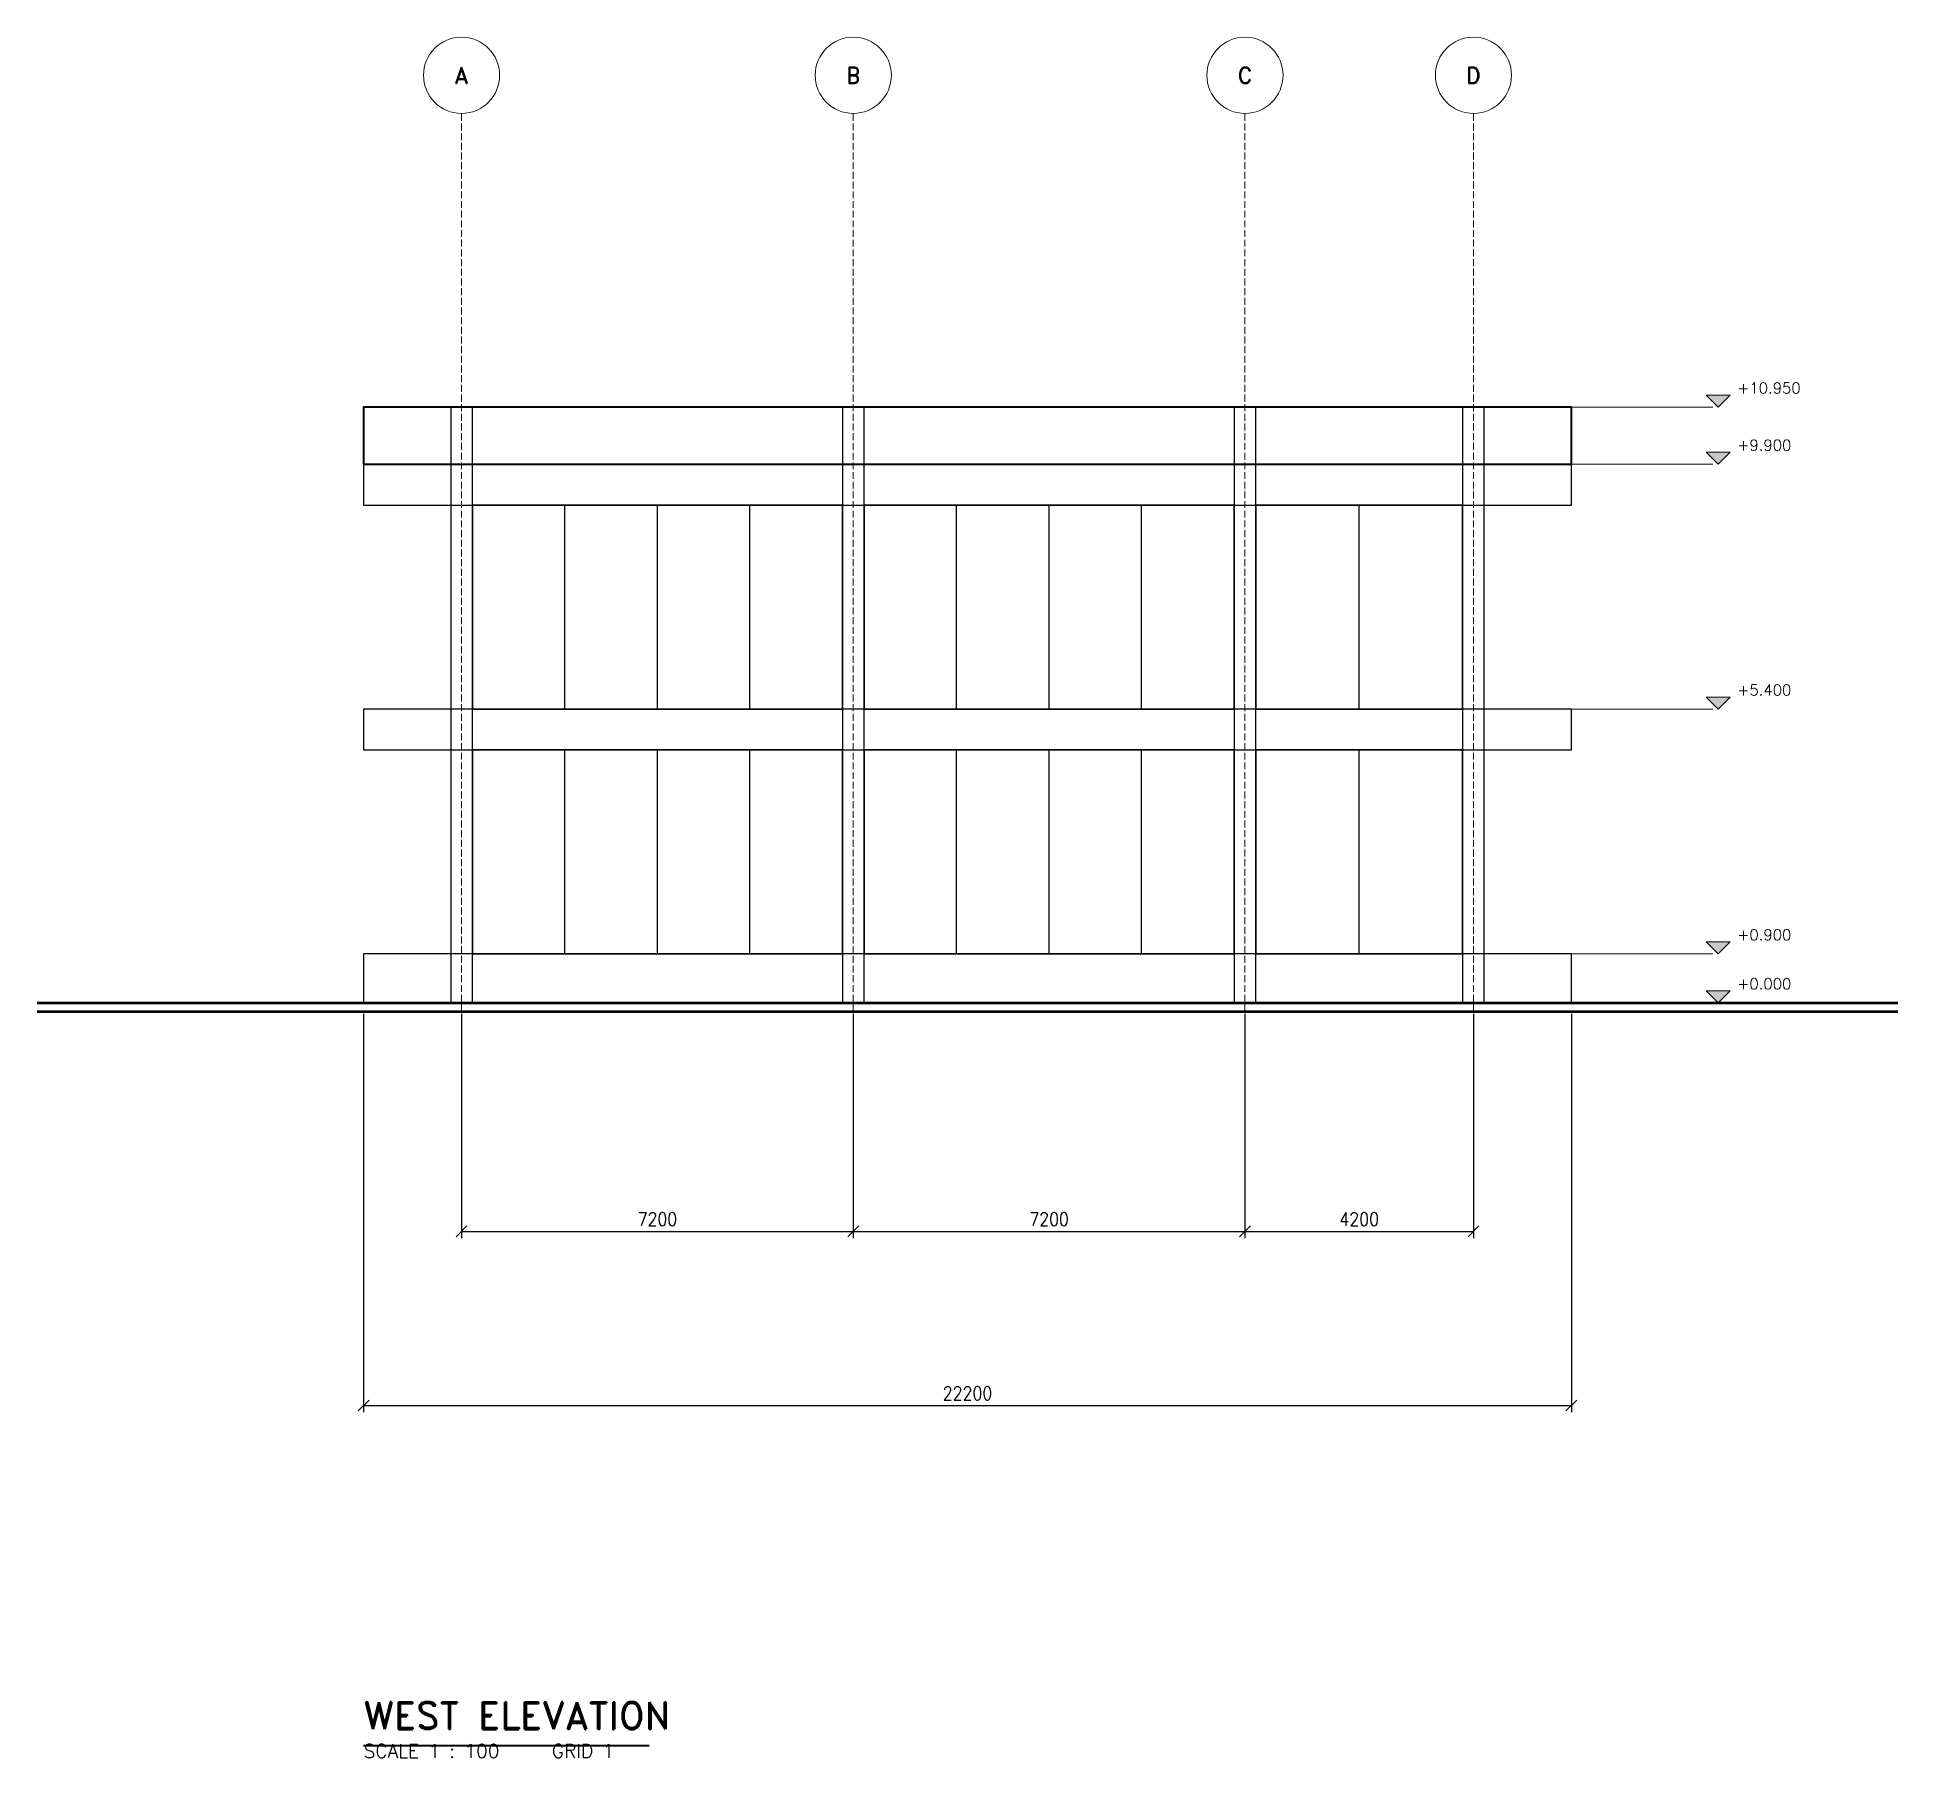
# Model space of a CAD drawing. Header units: millimetres. Extents: x -33945 to 191000, y -348875 to 205218.
# Drawn here: x 54000 to 88200, y -348875 to -317250 of the extents above; entities that cross this region are included whole.
import ezdxf
from ezdxf.enums import TextEntityAlignment as Align

# ---------------------------------------------------------------- set-up
doc = ezdxf.new("R2010")
doc.units = ezdxf.units.MM
doc.header["$LTSCALE"] = 50
doc.linetypes.add('DASHDOT', pattern=[3.556, 2.54, -0.508, 0, -0.508])
for name, color, linetype, lineweight in [('A-ANNO-DIMS', 2, 'Continuous', 13), ('A-ANNO-SYMB', 6, 'Continuous', 18), ('A-ANNO-TITL', 7, 'Continuous', 35), ('A-ELEV', 7, 'Continuous', 25), ('A-ELEV-FINE', 8, 'Continuous', 13), ('A-FLOR-LEVL', 6, 'Continuous', 18), ('A-GLAZ', 4, 'Continuous', 25), ('A-GRID', 8, 'DASHDOT', 13), ('A-GRID-IDEN', 8, 'Continuous', 13), ('A-ROOF', 30, 'Continuous', 35), ('A-SECT-GRND', 8, 'Continuous', 50)]:
    doc.layers.add(name, color=color, linetype=linetype, lineweight=lineweight)
doc.styles.add('AMA-NOTE', font='romans.shx', dxfattribs={"width": 0.85})
doc.styles.add('AMA-TITLE', font='romand.shx', dxfattribs={"width": 0.9})
doc.dimstyles.new('AMA-100', dxfattribs={"dimscale": 100, "dimtxt": 2.5, "dimasz": 2.5, "dimexe": 1.25, "dimexo": 2, "dimgap": 1, "dimtad": 1, "dimdec": 0, "dimtxsty": 'AMA-NOTE', "dimtsz": 1, "dimcen": 2.5, "dimclrd": 8, "dimclre": 8, "dimclrt": 7, "dimazin": 3, "dimtfac": 1, "dimtmove": 0, "dimatfit": 3})

msp = doc.modelspace()

# ---------------------------------------------------------------- texts
at = {"layer": 'A-ANNO-SYMB', "style": 'AMA-NOTE'}
for s, p in [('+10.950', (85250, -323698)), ('+9.900', (85250, -324748)), ('+5.400', (85250, -329248)), ('+0.900', (85250, -333748)), ('+0.000', (85250, -334648))]:
    msp.add_text(s, height=200, dxfattribs=at).set_placement(p, align=Align.MIDDLE_LEFT)
at = {"layer": 'A-ANNO-TITL'}
for s, height, style, p in [('WEST ELEVATION', 500, 'AMA-TITLE', (60000, -348500)), ('SCALE 1 : 100    GRID 1', 250, 'AMA-NOTE', (60000, -348950))]:
    msp.add_text(s, height=height, dxfattribs=dict(at, style=style)).set_placement(p, align=Align.BOTTOM_LEFT)
at = {"layer": 'A-GRID-IDEN', "style": 'AMA-TITLE'}
for s, p in [('A', (61800, -317950)), ('B', (69000, -317950)), ('C', (76200, -317950)), ('D', (80400, -317950))]:
    msp.add_text(s, height=300, dxfattribs=at).set_placement(p, align=Align.MIDDLE_CENTER)

# ---------------------------------------------------------------- dimensions: what is measured, and where the dimension line sits
at = {"layer": 'A-ANNO-DIMS'}
for base, p1, p2 in [((60000, -342400), (60000, -335000), (82200, -335000)), ((61800, -339200), (61800, -335000), (69000, -335000)), ((69000, -339200), (69000, -335000), (76200, -335000)), ((76200, -339200), (76200, -335000), (80400, -335000))]:
    msp.add_linear_dim(base=base, p1=p1, p2=p2, dimstyle='AMA-100', dxfattribs=at).render()

# ---------------------------------------------------------------- hatches: boundary and pattern name
at = {"layer": 'A-ANNO-SYMB'}
for points in [[(84900, -324050), (84680, -323830), (85120, -323830)], [(84900, -325100), (84680, -324880), (85120, -324880)], [(84900, -329600), (84680, -329380), (85120, -329380)], [(84900, -334100), (84680, -333880), (85120, -333880)], [(84900, -335000), (84680, -334780), (85120, -334780)]]:
    msp.add_hatch(color=7, dxfattribs=at).paths.add_polyline_path(points)

# ---------------------------------------------------------------- linework, layer by layer
for points in [[(84900, -324050), (84680, -323830), (85120, -323830)], [(84900, -325100), (84680, -324880), (85120, -324880)], [(84900, -329600), (84680, -329380), (85120, -329380)], [(84900, -334100), (84680, -333880), (85120, -333880)], [(84900, -335000), (84680, -334780), (85120, -334780)]]:
    msp.add_lwpolyline(points, close=True, dxfattribs=at)
at = {"layer": 'A-ANNO-TITL'}
msp.add_line((60000, -348650), (65250, -348650), dxfattribs=at)
at = {"layer": 'A-ELEV'}
msp.add_line((60000, -324050), (82200, -324050), dxfattribs=at)
for points in [[(61600, -335000), (62000, -335000), (62000, -324050), (61600, -324050)], [(68800, -335000), (69200, -335000), (69200, -324050), (68800, -324050)], [(76000, -335000), (76400, -335000), (76400, -324050), (76000, -324050)], [(80200, -335000), (80600, -335000), (80600, -324050), (80200, -324050)], [(60000, -325850), (82200, -325850), (82200, -325100), (60000, -325100)], [(60000, -330350), (82200, -330350), (82200, -329600), (60000, -329600)], [(60000, -335000), (82200, -335000), (82200, -334100), (60000, -334100)]]:
    msp.add_lwpolyline(points, close=True, dxfattribs=at)
at = {"layer": 'A-ELEV-FINE'}
for p, q in [((62000, -329600), (68800, -329600)), ((69200, -329600), (76000, -329600)), ((76400, -329600), (80200, -329600)), ((62000, -334100), (68800, -334100)), ((69200, -334100), (76000, -334100)), ((76400, -334100), (80200, -334100))]:
    msp.add_line(p, q, dxfattribs=at)
at = {"layer": 'A-FLOR-LEVL'}
for p, q in [((82200, -324050), (84800, -324050)), ((82200, -325100), (84800, -325100)), ((82200, -329600), (84800, -329600)), ((82200, -334100), (84800, -334100)), ((82200, -335000), (84800, -335000))]:
    msp.add_line(p, q, dxfattribs=at)
at = {"layer": 'A-GLAZ'}
for p, q in [((63700, -329600), (63700, -325850)), ((65400, -329600), (65400, -325850)), ((67100, -329600), (67100, -325850)), ((70900, -329600), (70900, -325850)), ((72600, -329600), (72600, -325850)), ((74300, -329600), (74300, -325850)), ((78300, -329600), (78300, -325850)), ((63700, -334100), (63700, -330350)), ((65400, -334100), (65400, -330350)), ((67100, -334100), (67100, -330350)), ((70900, -334100), (70900, -330350)), ((72600, -334100), (72600, -330350)), ((74300, -334100), (74300, -330350)), ((78300, -334100), (78300, -330350))]:
    msp.add_line(p, q, dxfattribs=at)
for points in [[(62000, -329600), (68800, -329600), (68800, -325850), (62000, -325850)], [(69200, -329600), (76000, -329600), (76000, -325850), (69200, -325850)], [(76400, -329600), (80200, -329600), (80200, -325850), (76400, -325850)], [(62000, -334100), (68800, -334100), (68800, -330350), (62000, -330350)], [(69200, -334100), (76000, -334100), (76000, -330350), (69200, -330350)], [(76400, -334100), (80200, -334100), (80200, -330350), (76400, -330350)]]:
    msp.add_lwpolyline(points, close=True, dxfattribs=at)
at = {"layer": 'A-GRID'}
for p, q in [((61800, -338000), (61800, -318650)), ((69000, -338000), (69000, -318650)), ((76200, -338000), (76200, -318650)), ((80400, -338000), (80400, -318650))]:
    msp.add_line(p, q, dxfattribs=at)
at = {"layer": 'A-GRID-IDEN'}
for centre in [(61800, -317950), (69000, -317950), (76200, -317950), (80400, -317950)]:
    msp.add_circle(centre, 700, dxfattribs=at)
at = {"layer": 'A-ROOF'}
msp.add_lwpolyline([(60000, -325100), (82200, -325100), (82200, -324050), (60000, -324050)], close=True, dxfattribs=at)
at = {"layer": 'A-SECT-GRND'}
for p, q in [((54000, -335000), (88200, -335000)), ((54000, -335160), (88200, -335160))]:
    msp.add_line(p, q, dxfattribs=at)

msp.set_redraw_order([(e.dxf.handle, doc.entitydb.next_handle()) for e in msp.query("TEXT MTEXT ATTDEF DIMENSION ARC_DIMENSION")])  # texts and dimensions are drawn at this point

doc.saveas('drawing.dxf')
